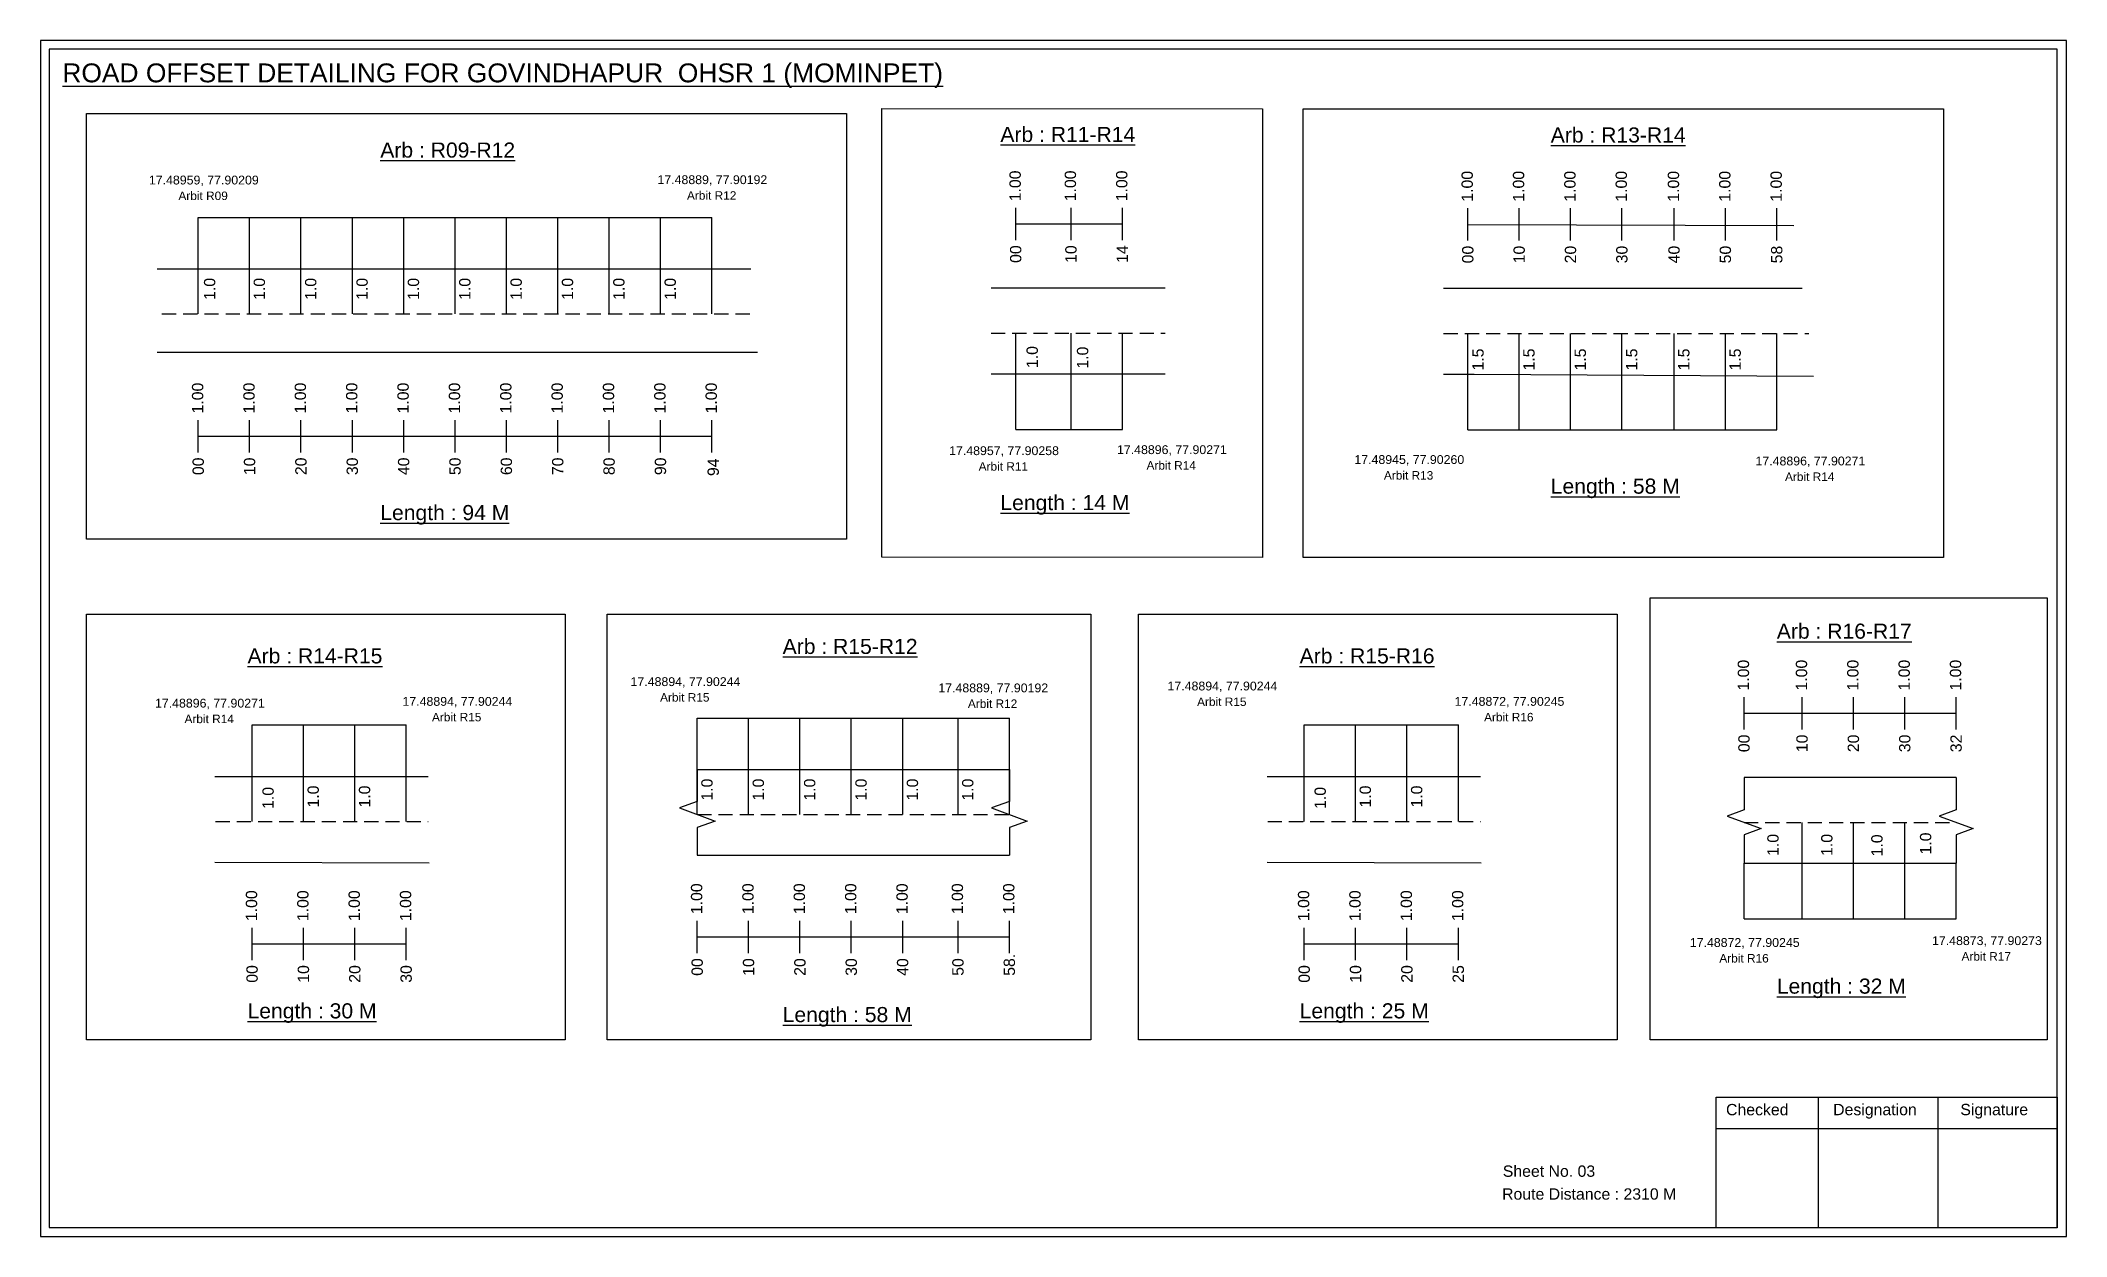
# Model space of a CAD drawing. Header units: inches. Extents: x 647 to 5432, y 46 to 1327.
# Drawn here: x 2167 to 2704, y 46 to 363 of the extents above; entities that cross this region are included whole.
import ezdxf

# ---------------------------------------------------------------- set-up
doc = ezdxf.new("R2010")
doc.units = ezdxf.units.IN
doc.header["$MEASUREMENT"] = 0
doc.linetypes.add('DASHED2', pattern=[0.375, 0.25, -0.125])
doc.layers.add('PDF_Geometry', color=7, linetype='Continuous')
doc.layers.add('PDF_Text', color=5, linetype='Continuous')
doc.styles.add('PDF Arial', font='arial.ttf')
doc.styles.get("Standard").update_dxf_attribs({"font": 'arial.ttf'})

msp = doc.modelspace()

# ---------------------------------------------------------------- texts
at = {"color": 242, "true_color": 0xcd2027}
for s, height, p in [('%%UROAD OFFSET DETAILING FOR GOVINDHAPUR  OHSR 1 (MOMINPET)', 5, (2173.2, 351.63)), ('%%UArb : R11-R14', 4, (2421.59, 335.83)), ('%%UArb : R13-R14', 4, (2567.33, 335.69)), ('%%UArb : R09-R12', 4, (2257.39, 331.69)), ('%%ULength : 58 M', 4, (2567.33, 242.69)), ('%%ULength : 14 M', 4, (2421.59, 238.33)), ('%%ULength : 94 M', 4, (2257.39, 235.69)), ('%%UArb : R15-R12', 4, (2363.94, 200.25)), ('%%UArb : R16-R17', 4, (2627.19, 204.29)), ('%%UArb : R14-R15', 4, (2222.24, 197.74)), ('%%UArb : R15-R16', 4, (2500.84, 197.74)), ('%%ULength : 32 M', 4, (2627.19, 110.29)), ('%%ULength : 30 M', 4, (2222.24, 103.74)), ('%%ULength : 25 M', 4, (2500.84, 103.74)), ('%%ULength : 58 M', 4, (2363.94, 102.75))]:
    msp.add_text(s, height=height, dxfattribs=at).set_placement(p)
at = {"color": 217, "true_color": 0x93278f}
for s, p in [('1.00', (2426.99, 320.12)), ('1.00', (2441.62, 320.12)), ('1.00', (2455.22, 320.12)), ('1.00', (2546.7, 320.01)), ('1.00', (2560.3, 320.01)), ('1.00', (2573.9, 320.01)), ('1.00', (2587.5, 320.01)), ('1.00', (2601.31, 320.01)), ('1.00', (2614.91, 320.01)), ('1.00', (2628.51, 320.01)), ('00', (2427.14, 303.8)), ('10', (2441.77, 303.8)), ('14', (2455.37, 303.8)), ('00', (2546.85, 303.69)), ('10', (2560.45, 303.69)), ('20', (2574.05, 303.69)), ('30', (2587.65, 303.69)), ('40', (2601.46, 303.69)), ('50', (2615.06, 303.69)), ('58', (2628.66, 303.69)), ('1.00', (2210.52, 263.93)), ('1.00', (2224.12, 263.93)), ('1.00', (2237.72, 263.93)), ('1.00', (2251.32, 263.93)), ('1.00', (2264.92, 263.93)), ('1.00', (2278.52, 263.93)), ('1.00', (2292.12, 263.93)), ('1.00', (2305.72, 263.93)), ('1.00', (2319.32, 263.93)), ('1.00', (2332.92, 263.93)), ('1.00', (2346.52, 263.93)), ('00', (2210.67, 247.61)), ('10', (2224.27, 247.61)), ('20', (2237.87, 247.61)), ('30', (2251.47, 247.61)), ('40', (2265.07, 247.61)), ('50', (2278.67, 247.61)), ('60', (2292.27, 247.61)), ('70', (2305.87, 247.61)), ('80', (2319.47, 247.61)), ('90', (2333.07, 247.61)), ('94', (2347.04, 247.36)), ('1.00', (2619.84, 190.56)), ('1.00', (2635.21, 190.56)), ('1.00', (2648.81, 190.56)), ('1.00', (2662.41, 190.56)), ('1.00', (2676.01, 190.56)), ('00', (2619.99, 174.24)), ('10', (2635.36, 174.24)), ('20', (2648.96, 174.24)), ('30', (2662.56, 174.24)), ('32', (2676.16, 174.24)), ('1.00', (2224.78, 129.5)), ('1.00', (2238.38, 129.5)), ('1.00', (2251.98, 129.5)), ('1.00', (2265.58, 129.5)), ('1.00', (2342.65, 131.34)), ('1.00', (2356.25, 131.34)), ('1.00', (2369.85, 131.34)), ('1.00', (2383.45, 131.34)), ('1.00', (2397.05, 131.34)), ('1.00', (2411.7, 131.34)), ('1.00', (2425.3, 131.34)), ('1.00', (2503.38, 129.5)), ('1.00', (2516.98, 129.5)), ('1.00', (2530.58, 129.5)), ('1.00', (2544.18, 129.5)), ('00', (2342.8, 115.01)), ('10', (2356.4, 115.01)), ('20', (2370, 115.01)), ('30', (2383.6, 115.01)), ('40', (2397.2, 115.01)), ('50', (2411.85, 115.02)), ('58.', (2425.45, 115.02)), ('00', (2224.93, 113.18)), ('10', (2238.53, 113.18)), ('20', (2252.13, 113.18)), ('30', (2265.73, 113.18)), ('00', (2503.53, 113.18)), ('10', (2517.13, 113.18)), ('20', (2530.73, 113.18)), ('25', (2544.33, 113.18))]:
    msp.add_text(s, height=3, rotation=90, dxfattribs=at).set_placement(p)
at = {"color": 5}
for s, height, p in [('17.48959, 77.90209', 2.34, (2196.12, 324.58)), ('Arbit R09', 2.246, (2203.94, 320.45)), ('17.48889, 77.90192', 2.34, (2330.78, 324.67)), ('Arbit R12', 2.246, (2338.6, 320.54)), ('17.48957, 77.90258', 2.34, (2408.02, 252.91)), ('17.48896, 77.90271', 2.34, (2452.47, 253.18)), ('17.48945, 77.90260', 2.34, (2515.33, 250.56)), ('17.48896, 77.90271', 2.34, (2621.54, 250.18)), ('Arbit R11', 2.246, (2415.84, 248.78)), ('Arbit R14', 2.246, (2460.29, 249.06)), ('Arbit R13', 2.246, (2523.15, 246.43)), ('Arbit R14', 2.246, (2629.36, 246.06)), ('17.48894, 77.90244', 2.34, (2323.66, 191.75)), ('17.48896, 77.90271', 2.34, (2197.73, 186.05)), ('17.48894, 77.90244', 2.34, (2263.26, 186.52)), ('Arbit R15', 2.246, (2331.48, 187.63)), ('17.48889, 77.90192', 2.34, (2405.16, 190.09)), ('Arbit R12', 2.246, (2412.99, 185.96)), ('17.48894, 77.90244', 2.34, (2465.85, 190.59)), ('Arbit R15', 2.246, (2473.68, 186.47)), ('17.48872, 77.90245', 2.34, (2541.86, 186.52)), ('Arbit R14', 2.246, (2205.55, 181.93)), ('Arbit R15', 2.246, (2271.08, 182.4)), ('Arbit R16', 2.246, (2549.68, 182.4)), ('17.48872, 77.90245', 2.34, (2604.15, 122.66)), ('17.48873, 77.90273', 2.34, (2668.29, 123.16)), ('Arbit R16', 2.246, (2611.97, 118.54)), ('Arbit R17', 2.246, (2676.11, 119.04))]:
    msp.add_text(s, height=height, dxfattribs=at).set_placement(p)
for s, p in [('1.0', (2213.7, 294.01)), ('1.0', (2226.86, 294.01)), ('1.0', (2240.46, 294.01)), ('1.0', (2254.06, 294.01)), ('1.0', (2267.66, 294.01)), ('1.0', (2281.26, 294.01)), ('1.0', (2294.86, 294.01)), ('1.0', (2308.46, 294.01)), ('1.0', (2322.06, 294.01)), ('1.0', (2335.66, 294.01)), ('1.0', (2431.51, 275.96)), ('1.0', (2444.86, 275.8)), ('1.5', (2549.55, 275.31)), ('1.5', (2563.04, 275.31)), ('1.5', (2576.64, 275.31)), ('1.5', (2590.24, 275.31)), ('1.5', (2604.05, 275.31)), ('1.5', (2617.65, 275.31)), ('1.0', (2345.39, 161.41)), ('1.0', (2358.99, 161.41)), ('1.0', (2372.59, 161.41)), ('1.0', (2386.19, 161.41)), ('1.0', (2399.79, 161.41)), ('1.0', (2414.44, 161.42)), ('1.0', (2229.17, 159.21)), ('1.0', (2241.12, 159.58)), ('1.0', (2254.72, 159.58)), ('1.0', (2507.77, 159.21)), ('1.0', (2519.72, 159.58)), ('1.0', (2533.32, 159.58)), ('1.0', (2627.67, 146.76)), ('1.0', (2641.93, 146.76)), ('1.0', (2655.2, 146.64)), ('1.0', (2668.09, 147.14))]:
    msp.add_text(s, height=3, rotation=90).set_placement(p)
for s, p in [('Sheet No. 03', (2554.63, 61.79)), ('Route Distance : 2310 M', (2554.44, 55.74))]:
    msp.add_text(s, height=3).set_placement(p)
at = {"layer": 'PDF_Text', "color": 7, "attachment_point": 7, "style": 'PDF Arial'}
for s, insert, char_height in [('Checked', (2613.74, 78.04), 3.001), ('Designation', (2642.11, 77.2), 3.0006), ('Signature', (2675.79, 77.2), 3.001)]:
    msp.add_mtext(s, dxfattribs=dict(at, insert=insert, char_height=char_height))

# ---------------------------------------------------------------- linework, layer by layer
at = {"color": 217, "true_color": 0x93278f}
for p, q in [((2425.66, 309.83), (2425.66, 318.38)), ((2440.29, 309.83), (2440.29, 318.38)), ((2453.89, 309.83), (2453.89, 318.38)), ((2545.37, 309.72), (2545.37, 318.27)), ((2558.97, 309.72), (2558.97, 318.27)), ((2572.57, 309.72), (2572.57, 318.27)), ((2586.17, 309.72), (2586.17, 318.27)), ((2599.99, 309.72), (2599.99, 318.27)), ((2613.59, 309.72), (2613.59, 318.27)), ((2627.19, 309.72), (2627.19, 318.27)), ((2425.66, 314.11), (2453.89, 314.12)), ((2545.37, 313.99), (2631.7, 313.75)), ((2209.19, 253.64), (2209.19, 262.2)), ((2209.19, 257.91), (2345.19, 257.94)), ((2222.79, 253.64), (2222.79, 262.2)), ((2236.39, 253.64), (2236.39, 262.2)), ((2249.99, 253.64), (2249.99, 262.2)), ((2263.59, 253.64), (2263.59, 262.2)), ((2277.19, 253.64), (2277.19, 262.2)), ((2290.79, 253.64), (2290.79, 262.2)), ((2304.39, 253.64), (2304.39, 262.2)), ((2317.99, 253.64), (2317.99, 262.2)), ((2331.59, 253.64), (2331.59, 262.2)), ((2345.19, 253.64), (2345.19, 262.2)), ((2618.51, 180.26), (2618.51, 188.82)), ((2633.88, 180.26), (2633.88, 188.82)), ((2647.48, 180.26), (2647.48, 188.82)), ((2661.08, 180.26), (2661.08, 188.82)), ((2674.68, 180.26), (2674.68, 188.82)), ((2618.51, 184.53), (2674.68, 184.53)), ((2341.32, 121.04), (2341.32, 129.6)), ((2354.92, 121.04), (2354.92, 129.6)), ((2368.52, 121.04), (2368.52, 129.6)), ((2382.12, 121.04), (2382.12, 129.6)), ((2395.72, 121.04), (2395.72, 129.6)), ((2410.37, 121.05), (2410.37, 129.6)), ((2423.97, 121.05), (2423.97, 129.6)), ((2223.46, 119.2), (2223.46, 127.76)), ((2223.46, 123.47), (2264.26, 123.48)), ((2237.06, 119.2), (2237.06, 127.76)), ((2250.66, 119.2), (2250.66, 127.76)), ((2264.26, 119.2), (2264.26, 127.76)), ((2341.32, 125.31), (2423.97, 125.32)), ((2502.06, 119.2), (2502.06, 127.76)), ((2502.06, 123.47), (2542.86, 123.48)), ((2515.66, 119.2), (2515.66, 127.76)), ((2529.26, 119.2), (2529.26, 127.76)), ((2542.86, 119.2), (2542.86, 127.76))]:
    msp.add_line(p, q, dxfattribs=at)
at = {"color": 5}
for p, q in [((2209.19, 315.87), (2345.19, 315.87)), ((2425.66, 259.68), (2453.89, 259.68)), ((2545.37, 259.57), (2627.19, 259.6)), ((2341.32, 183.28), (2423.97, 183.28)), ((2223.46, 181.44), (2264.26, 181.44)), ((2502.06, 181.44), (2542.86, 181.44)), ((2618.51, 130.12), (2674.68, 130.12))]:
    msp.add_line(p, q, dxfattribs=at)
for p, q in [((2209.19, 290.34), (2209.19, 315.87)), ((2222.79, 290.34), (2222.79, 315.87)), ((2236.39, 290.34), (2236.39, 315.87)), ((2249.99, 290.34), (2249.99, 315.87)), ((2263.59, 290.34), (2263.59, 315.87)), ((2277.19, 290.34), (2277.19, 315.87)), ((2290.79, 290.34), (2290.79, 315.87)), ((2304.39, 290.34), (2304.39, 315.87)), ((2317.99, 290.34), (2317.99, 315.87)), ((2331.59, 290.34), (2331.59, 315.87)), ((2345.19, 290.34), (2345.19, 315.87)), ((2198.31, 302.22), (2355.47, 302.22)), ((2465.19, 297.1), (2419.11, 297.1)), ((2633.92, 296.99), (2538.96, 296.99)), ((2425.66, 259.68), (2425.66, 285.22)), ((2440.29, 259.68), (2440.29, 285.22)), ((2453.89, 259.68), (2453.89, 285.22)), ((2545.37, 259.57), (2545.37, 285.11)), ((2558.97, 259.57), (2558.97, 285.11)), ((2572.57, 259.57), (2572.57, 285.11)), ((2586.17, 259.57), (2586.17, 285.11)), ((2599.99, 259.57), (2599.99, 285.11)), ((2613.59, 259.57), (2613.59, 285.11)), ((2627.19, 259.57), (2627.19, 285.11)), ((2357.29, 280.04), (2198.31, 280.04)), ((2419.11, 274.42), (2451.22, 274.42)), ((2451.22, 274.42), (2465.19, 274.42)), ((2341.32, 157.74), (2341.32, 183.28)), ((2354.92, 157.74), (2354.92, 183.28)), ((2368.52, 157.74), (2368.52, 183.28)), ((2382.12, 157.74), (2382.12, 183.28)), ((2395.72, 157.74), (2395.72, 183.28)), ((2410.37, 157.74), (2410.37, 183.28)), ((2423.97, 157.74), (2423.97, 183.28)), ((2223.46, 155.9), (2223.46, 181.44)), ((2237.06, 155.9), (2237.06, 181.44)), ((2250.66, 155.9), (2250.66, 181.44)), ((2264.26, 155.9), (2264.26, 181.44)), ((2502.06, 155.9), (2502.06, 181.44)), ((2515.66, 155.9), (2515.66, 181.44)), ((2529.26, 155.9), (2529.26, 181.44)), ((2542.86, 155.9), (2542.86, 181.44)), ((2213.62, 167.79), (2270.11, 167.79)), ((2341.32, 169.62), (2423.97, 169.62)), ((2492.22, 167.79), (2548.71, 167.79)), ((2674.68, 167.54), (2618.51, 167.54)), ((2633.88, 130.12), (2633.88, 155.66)), ((2647.48, 130.12), (2647.48, 155.66)), ((2661.08, 130.12), (2661.08, 155.66)), ((2213.62, 145.1), (2270.33, 144.97)), ((2341.32, 146.94), (2423.97, 146.94)), ((2492.22, 145.1), (2548.93, 144.97)), ((2618.51, 144.85), (2674.68, 144.85)), ((2618.51, 130.12), (2618.51, 144.85)), ((2674.68, 130.12), (2674.68, 144.85))]:
    msp.add_line(p, q)
at = {"linetype": 'DASHED2', "ltscale": 15}
for p, q in [((2199.58, 290.34), (2355.47, 290.34)), ((2419.11, 285.22), (2465.19, 285.22)), ((2538.96, 285.11), (2635.64, 285.11)), ((2213.77, 155.9), (2270.11, 155.9)), ((2341.32, 157.74), (2423.97, 157.74)), ((2492.37, 155.9), (2548.71, 155.9)), ((2618.51, 155.66), (2674.68, 155.66))]:
    msp.add_line(p, q, dxfattribs=at)
for points in [[(2179.6, 343.36), (2380.83, 343.36), (2380.83, 230.68), (2179.6, 230.68)], [(2390.23, 344.72), (2490.96, 344.63), (2490.96, 225.81), (2390.23, 225.9)], [(2501.74, 344.62), (2671.36, 344.62), (2671.36, 225.8), (2501.74, 225.8)], [(2593.62, 215.09), (2698.78, 215.09), (2698.78, 98.08), (2593.62, 98.08)], [(2179.6, 210.76), (2306.35, 210.76), (2306.35, 98.08), (2179.6, 98.08)], [(2317.45, 210.76), (2445.55, 210.76), (2445.55, 98.08), (2317.45, 98.08)], [(2458.2, 210.76), (2584.95, 210.76), (2584.95, 98.08), (2458.2, 98.08)]]:
    msp.add_lwpolyline(points, close=True)
msp.add_lwpolyline([(2538.96, 274.31), (2547.02, 274.31), (2636.87, 273.81)])
at = {"linetype": 'Continuous'}
for points in [[(2341.32, 169.62), (2341.32, 161.19), (2336.58, 159.47), (2346.06, 156.01), (2341.32, 154.29), (2341.32, 146.94)], [(2423.97, 169.62), (2423.97, 161.19), (2419.23, 159.47), (2428.72, 156.01), (2423.97, 154.29), (2423.97, 146.94)], [(2618.51, 167.54), (2618.51, 158.93), (2614.01, 157.29), (2623.01, 154.02), (2618.51, 152.38), (2618.51, 144.85)], [(2674.68, 167.54), (2674.68, 158.93), (2670.18, 157.29), (2679.18, 154.02), (2674.68, 152.38), (2674.68, 144.85)], [(2674.68, 167.54), (2674.68, 158.93), (2670.18, 157.29), (2679.18, 154.02), (2674.68, 152.38), (2674.68, 144.85)]]:
    msp.add_lwpolyline(points, dxfattribs=at)
at = {"layer": 'PDF_Geometry'}
for points in [[(2167.42, 362.7), (2167.42, 45.99), (2703.89, 45.99), (2703.89, 362.7)], [(2169.75, 360.37), (2169.75, 48.41), (2701.47, 48.41), (2701.47, 360.37)]]:
    msp.add_lwpolyline(points, close=True, dxfattribs=at)
at = {"layer": 'PDF_Geometry', "color": 242, "true_color": 0xcc1f26}
msp.add_lwpolyline([(2701.47, 48.31), (2611.13, 48.31), (2611.13, 82.92), (2701.47, 82.92)], close=True, dxfattribs=at)
for points in [[(2638.11, 82.92), (2638.11, 48.31)], [(2669.84, 82.92), (2669.84, 48.31)], [(2611.13, 74.55), (2701.47, 74.55)]]:
    msp.add_lwpolyline(points, dxfattribs=at)

msp.set_redraw_order([(e.dxf.handle, doc.entitydb.next_handle()) for e in msp.query("TEXT MTEXT ATTDEF DIMENSION ARC_DIMENSION")])  # texts and dimensions are drawn at this point

doc.saveas('drawing.dxf')
